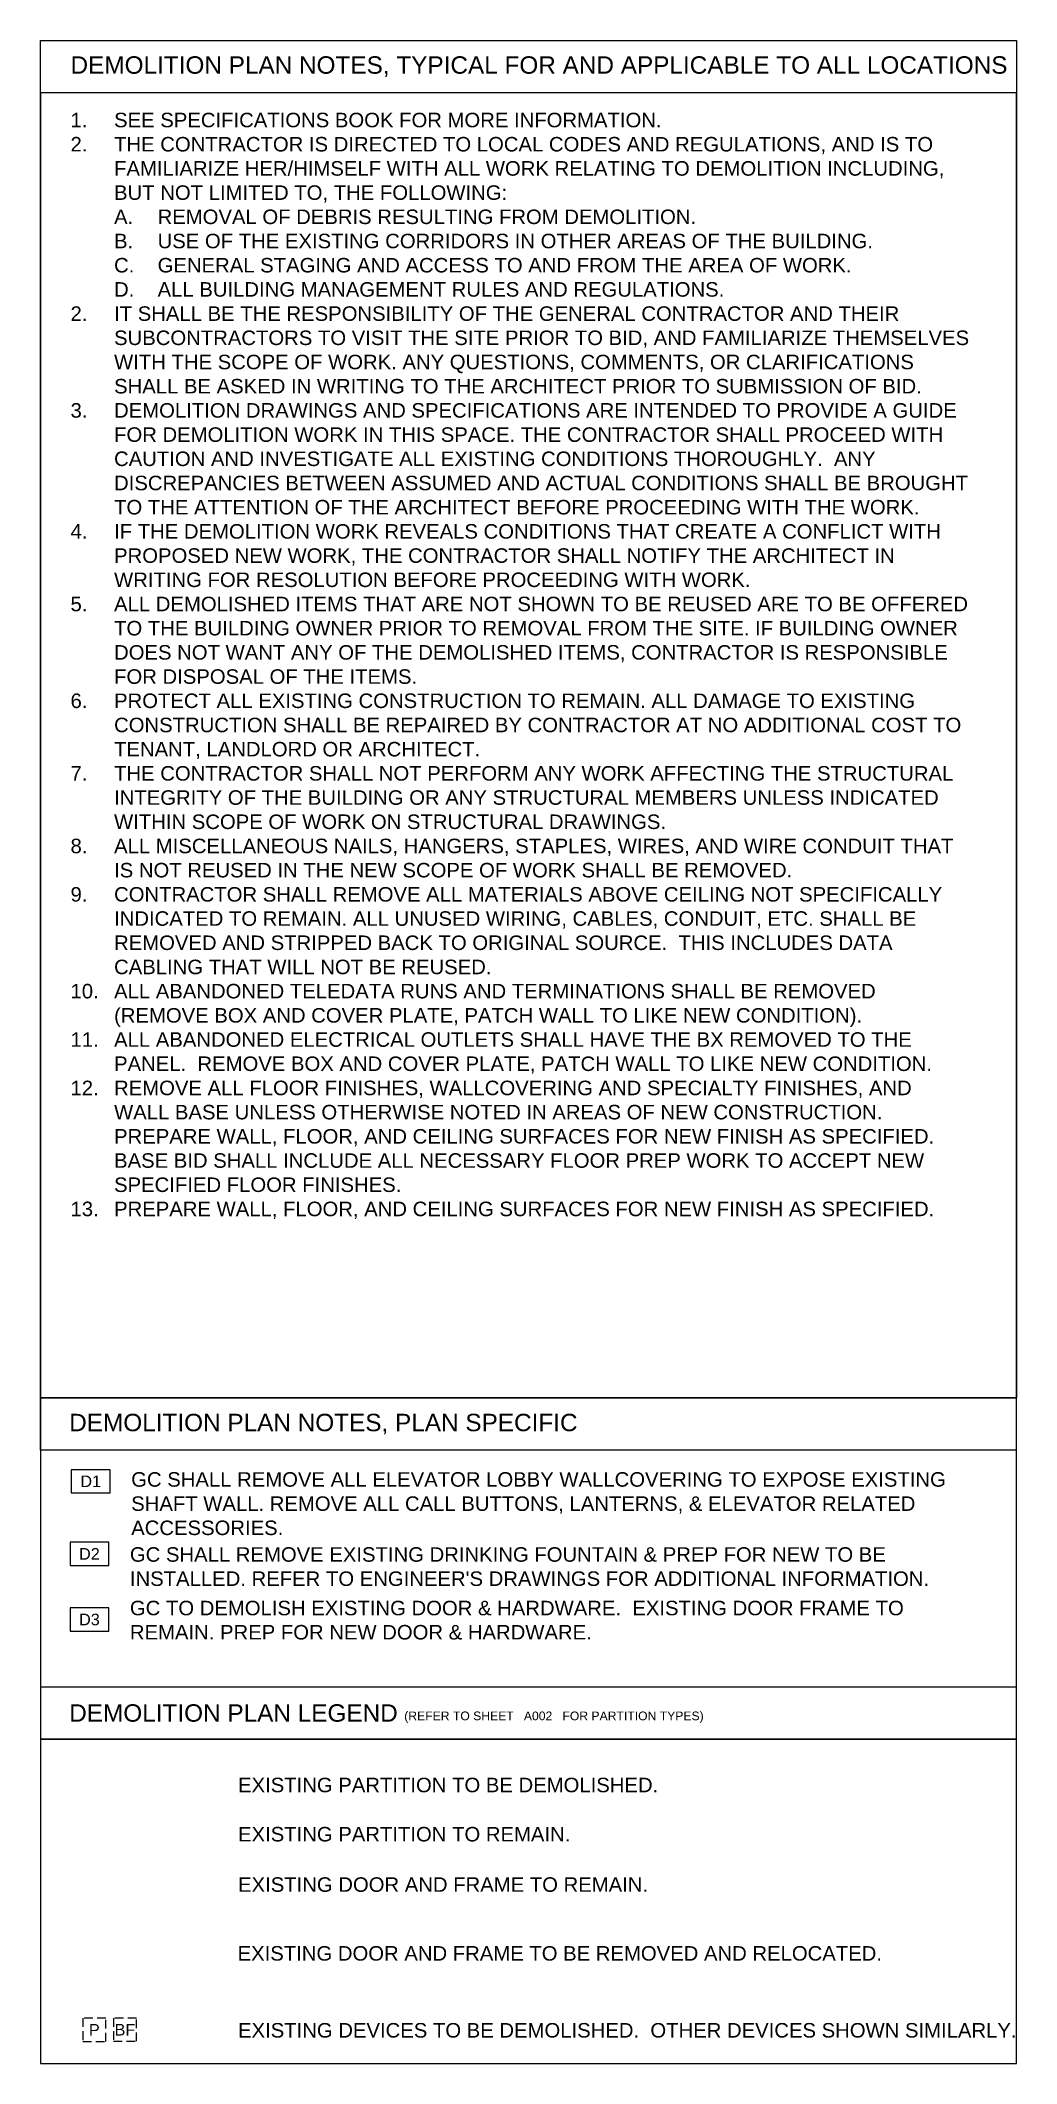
# Model space of a CAD drawing. Header units: inches. Extents: x 555 to 5879, y -3256 to 1098.
# Drawn here: x 5207 to 5879, y -559 to 835 of the extents above; entities that cross this region are included whole.
import ezdxf
from ezdxf.enums import TextEntityAlignment as Align

# ---------------------------------------------------------------- set-up
doc = ezdxf.new("R2010")
doc.units = ezdxf.units.IN
doc.header["$LTSCALE"] = 96
doc.header["$MEASUREMENT"] = 0
doc.linetypes.add('HIDDEN4', pattern=[0.09375, 0.0625, -0.03125])
for name, color, linetype in [('A-Anno-Demo', 7, 'Continuous'), ('A-Anno-Flor', 7, 'Continuous'), ('A-Anno-PwrS', 7, 'Continuous'), ('A-Powr-Demo', 7, 'HIDDEN4'), ('Legend 300$0$A-Anno-PwrS', 7, 'Continuous')]:
    doc.layers.add(name, color=color, linetype=linetype)
doc.styles.add('OTJ_Title1', font='swiss.ttf')
doc.styles.add('OTJ_Title2', font='swissl.ttf')
doc.styles.add('XFINE_0', font='swissl.ttf', dxfattribs={"width": 0.8})
doc.styles.add('XFINE_1-8', font='swissl.ttf', dxfattribs={"height": 10})

msp = doc.modelspace()

# ---------------------------------------------------------------- texts
note = msp.add_mtext_static_columns([''] * 2, width=619.401, gutter_width=63.1, height=0, dxfattribs=dict(insert=(5227.4, 785.2), char_height=10, attachment_point=1, style='XFINE_1-8'))
for column, words in zip([note] + note.columns.linked_columns, ['\\pi-30,l30,t30;1.^ISEE SPECIFICATIONS BOOK FOR MORE INFORMATION.\\P2.^ITHE CONTRACTOR IS DIRECTED TO LOCAL CODES AND REGULATIONS, AND IS TO FAMILIARIZE HER/HIMSELF WITH ALL WORK RELATING TO DEMOLITION INCLUDING, BUT NOT LIMITED TO, THE FOLLOWING:\\P\\pl60,t60;A.^IREMOVAL OF DEBRIS RESULTING FROM DEMOLITION.\\PB.^IUSE OF THE EXISTING CORRIDORS IN OTHER AREAS OF THE BUILDING.\\PC.^IGENERAL STAGING AND ACCESS TO AND FROM THE AREA OF WORK.\\PD.^IALL BUILDING MANAGEMENT RULES AND REGULATIONS.\\P\\pl30,t30;2.^IIT SHALL BE THE RESPONSIBILITY OF THE GENERAL CONTRACTOR AND THEIR SUBCONTRACTORS TO VISIT THE SITE PRIOR TO BID, AND FAMILIARIZE THEMSELVES WITH THE SCOPE OF WORK. ANY QUESTIONS, COMMENTS, OR CLARIFICATIONS SHALL BE ASKED IN WRITING TO THE ARCHITECT PRIOR TO SUBMISSION OF BID.\\P3.^IDEMOLITION DRAWINGS AND SPECIFICATIONS ARE INTENDED TO PROVIDE A GUIDE FOR DEMOLITION WORK IN THIS SPACE. THE CONTRACTOR SHALL PROCEED WITH CAUTION AND INVESTIGATE ALL EXISTING CONDITIONS THOROUGHLY.  ANY DISCREPANCIES BETWEEN ASSUMED AND ACTUAL CONDITIONS SHALL BE BROUGHT TO THE ATTENTION OF THE ARCHITECT BEFORE PROCEEDING WITH THE WORK.\\P4.^IIF THE DEMOLITION WORK REVEALS CONDITIONS THAT CREATE A CONFLICT WITH PROPOSED NEW WORK, THE CONTRACTOR SHALL NOTIFY THE ARCHITECT IN WRITING FOR RESOLUTION BEFORE PROCEEDING WITH WORK.\\P5.^IALL DEMOLISHED ITEMS THAT ARE NOT SHOWN TO BE REUSED ARE TO BE OFFERED TO THE BUILDING OWNER PRIOR TO REMOVAL FROM THE SITE. IF BUILDING OWNER DOES NOT WANT ANY OF THE DEMOLISHED ITEMS, CONTRACTOR IS RESPONSIBLE FOR DISPOSAL OF THE ITEMS.\\P6.^IPROTECT ALL EXISTING CONSTRUCTION TO REMAIN. ALL DAMAGE TO EXISTING CONSTRUCTION SHALL BE REPAIRED BY CONTRACTOR AT NO ADDITIONAL COST TO TENANT, LANDLORD OR ARCHITECT.\\P7.^ITHE CONTRACTOR SHALL NOT PERFORM ANY WORK AFFECTING THE STRUCTURAL INTEGRITY OF THE BUILDING OR ANY STRUCTURAL MEMBERS UNLESS INDICATED WITHIN SCOPE OF WORK ON STRUCTURAL DRAWINGS. \\P8.^IALL MISCELLANEOUS NAILS, HANGERS, STAPLES, WIRES, AND WIRE CONDUIT THAT IS NOT REUSED IN THE NEW SCOPE OF WORK SHALL BE REMOVED.\\P9.^ICONTRACTOR SHALL REMOVE ALL MATERIALS ABOVE CEILING NOT SPECIFICALLY INDICATED TO REMAIN. ALL UNUSED WIRING, CABLES, CONDUIT, ETC. SHALL BE REMOVED AND STRIPPED BACK TO ORIGINAL SOURCE.  THIS INCLUDES DATA CABLING THAT WILL NOT BE REUSED.\\P10.^IALL ABANDONED TELEDATA RUNS AND TERMINATIONS SHALL BE REMOVED (REMOVE BOX AND COVER PLATE, PATCH WALL TO LIKE NEW CONDITION). \\P11.^IALL ABANDONED ELECTRICAL OUTLETS SHALL HAVE THE BX REMOVED TO THE PANEL.  REMOVE BOX AND COVER PLATE, PATCH WALL TO LIKE NEW CONDITION.\\P12.^IREMOVE ALL FLOOR FINISHES, WALLCOVERING AND SPECIALTY FINISHES, AND WALL BASE UNLESS OTHERWISE NOTED IN AREAS OF NEW CONSTRUCTION. PREPARE WALL, FLOOR, AND CEILING SURFACES FOR NEW FINISH AS SPECIFIED. BASE BID SHALL INCLUDE ALL NECESSARY FLOOR PREP WORK TO ACCEPT NEW SPECIFIED FLOOR FINISHES.\\P13.^IPREPARE WALL, FLOOR, AND CEILING SURFACES FOR NEW FINISH AS SPECIFIED.\\P\\pi0,l0,tz;', '']):
    column.text = words
at = {"char_height": 10, "attachment_point": 1, "style": 'XFINE_1-8'}
for s, insert, width in [('{\\fArial|b0|i0|c0|p34;GC SHALL REMOVE ALL ELEVATOR LOBBY WALLCOVERING TO EXPOSE EXISTING SHAFT WALL. REMOVE ALL CALL BUTTONS, LANTERNS, & ELEVATOR RELATED ACCESSORIES. }', (5269.2, -151.3), 585.267), ("{\\fArial|b0|i0|c0|p34;GC SHALL REMOVE EXISTING DRINKING FOUNTAIN & PREP FOR NEW TO BE INSTALLED. REFER TO ENGINEER'S DRAWINGS FOR ADDITIONAL INFORMATION.}", (5268.3, -203), 600.41), ('{\\fArial|b0|i0|c0|p34;GC TO DEMOLISH EXISTING DOOR & HARDWARE.  EXISTING DOOR FRAME TO REMAIN. PREP FOR NEW DOOR & HARDWARE.}', (5268.3, -239.9), 580.166)]:
    msp.add_mtext(s, dxfattribs=dict(at, insert=insert, width=width))
at = {"layer": 'A-Anno-Demo', "char_height": 10, "width": 526.46, "attachment_point": 1, "style": 'XFINE_1-8'}
for s, insert in [('EXISTING DOOR AND FRAME TO REMAIN.', (5342.8, -430.4)), ('EXISTING DOOR AND FRAME TO BE REMOVED AND RELOCATED.', (5342.5, -477.8)), ('EXISTING DEVICES TO BE DEMOLISHED.  OTHER DEVICES SHOWN SIMILARLY. ', (5342.8, -530.8))]:
    msp.add_mtext(s, dxfattribs=dict(at, insert=insert))
at = {"layer": 'A-Anno-Flor', "style": 'OTJ_Title2'}
msp.add_text('(REFER TO SHEET   A002   FOR PARTITION TYPES)', height=6, dxfattribs=at).set_placement((5457.3, -322.2))
at = {"layer": 'A-Anno-Flor', "attachment_point": 1}
for s, insert, char_height, width, style in [('DEMOLITION PLAN NOTES, TYPICAL FOR AND APPLICABLE TO ALL LOCATIONS', (5227.4, 824.1), 12, 836.833, 'OTJ_Title1'), ('DEMOLITION PLAN LEGEND', (5226.5, -311.2), 12, 240.458, 'OTJ_Title1'), ('EXISTING PARTITION TO BE DEMOLISHED.', (5342.8, -361.8), 10, 540.348, 'XFINE_1-8'), ('EXISTING PARTITION TO REMAIN.', (5342.8, -395.7), 10, 540.348, 'XFINE_1-8')]:
    msp.add_mtext(s, dxfattribs=dict(at, insert=insert, char_height=char_height, width=width, style=style))
at = {"layer": 'A-Anno-PwrS', "insert": (5226.5, -111.1), "char_height": 12, "width": 397.349, "attachment_point": 1, "style": 'OTJ_Title1'}
msp.add_mtext('DEMOLITION PLAN NOTES, PLAN SPECIFIC', dxfattribs=at)

# ---------------------------------------------------------------- blocks, each defined once
blk = doc.blocks.new('A$C63DA0F89')
at = {"color": 0, "linetype": 'ByBlock', "lineweight": -2}
blk.add_lwpolyline([(8.8, 0), (24.8, 0), (24.8, 16), (8.8, 16)], close=True, dxfattribs=at)
at = {"color": 0, "linetype": 'ByBlock', "lineweight": -2, "style": 'OTJ_Title1', "flags": 8}
blk.add_attdef('CODE', text='', height=8, dxfattribs=at).set_placement((16.8, 8), align=Align.MIDDLE)
blk = doc.blocks.new('multi-note')
at = {"color": 4}
blk.add_lwpolyline([(-1.67, -1), (1.67, -1), (1.67, 1), (-1.67, 1)], close=True, dxfattribs=at)
at = {"color": 0, "style": 'XFINE_0', "width": 0.8}
blk.add_attdef('MULTI-NOTE', text='', height=1, dxfattribs=at).set_placement((0, 0), align=Align.MIDDLE_CENTER)

# ---------------------------------------------------------------- linework, layer by layer
at = {"layer": 'A-Anno-PwrS', "color": 5}
for points in [[(5206.7, 835), (5879.1, 835), (5879.1, -100.2), (5206.7, -100.2)], [(5206.7, -100.2), (5879.1, -100.2), (5879.1, 799), (5206.7, 799)], [(5206.7, -335.3), (5879.1, -335.3), (5879.1, -100.2), (5206.7, -100.2)], [(5206.7, -558.7), (5879.1, -558.7), (5879.1, -335.3), (5206.7, -335.3)]]:
    msp.add_lwpolyline(points, close=True, dxfattribs=at)
for points in [[(5879.1, 799), (5206.7, 799), (5206.7, 835), (5879.1, 835)], [(5879.1, -136.2), (5206.7, -136.2), (5206.7, -100.2), (5879.1, -100.2)]]:
    msp.add_lwpolyline(points, dxfattribs=at)
at = {"layer": 'Legend 300$0$A-Anno-PwrS', "color": 5}
msp.add_lwpolyline([(5879.1, -299.3), (5206.7, -299.3), (5206.7, -335.3), (5879.1, -335.3)], dxfattribs=at)

# ---------------------------------------------------------------- block references
at = {"layer": 'A-Anno-PwrS'}
ref = msp.add_blockref('multi-note', (5241.3, -157.6), dxfattribs=dict(at, xscale=8, yscale=8, zscale=8))
ref.add_attrib('MULTI-NOTE', 'D1', dxfattribs={"layer": '0', "color": 0, "height": 8, "style": 'XFINE_0'}).set_placement((5241.3, -157.6), align=Align.MIDDLE_CENTER)
ref = msp.add_blockref('multi-note', (5240.4, -207.6), dxfattribs=dict(at, xscale=8, yscale=8, zscale=8))
ref.add_attrib('MULTI-NOTE', 'D2', dxfattribs={"layer": '0', "color": 0, "height": 8, "style": 'XFINE_0'}).set_placement((5240.4, -207.6), align=Align.MIDDLE_CENTER)
ref = msp.add_blockref('multi-note', (5240.4, -252.8), dxfattribs=dict(at, xscale=8, yscale=8, zscale=8))
ref.add_attrib('MULTI-NOTE', 'D3', dxfattribs={"layer": '0', "color": 0, "height": 8, "style": 'XFINE_0'}).set_placement((5240.4, -252.8), align=Align.MIDDLE_CENTER)
at = {"layer": 'A-Powr-Demo'}
for p, values in [((5227, -543.5), {'CODE': 'P'}), ((5248.1, -543.4), {'CODE': 'BF'})]:
    msp.add_blockref('A$C63DA0F89', p, dxfattribs=at).add_auto_attribs(values)

msp.set_redraw_order([(e.dxf.handle, doc.entitydb.next_handle()) for e in msp.query("TEXT MTEXT ATTDEF DIMENSION ARC_DIMENSION")])  # texts and dimensions are drawn at this point

doc.saveas('drawing.dxf')
